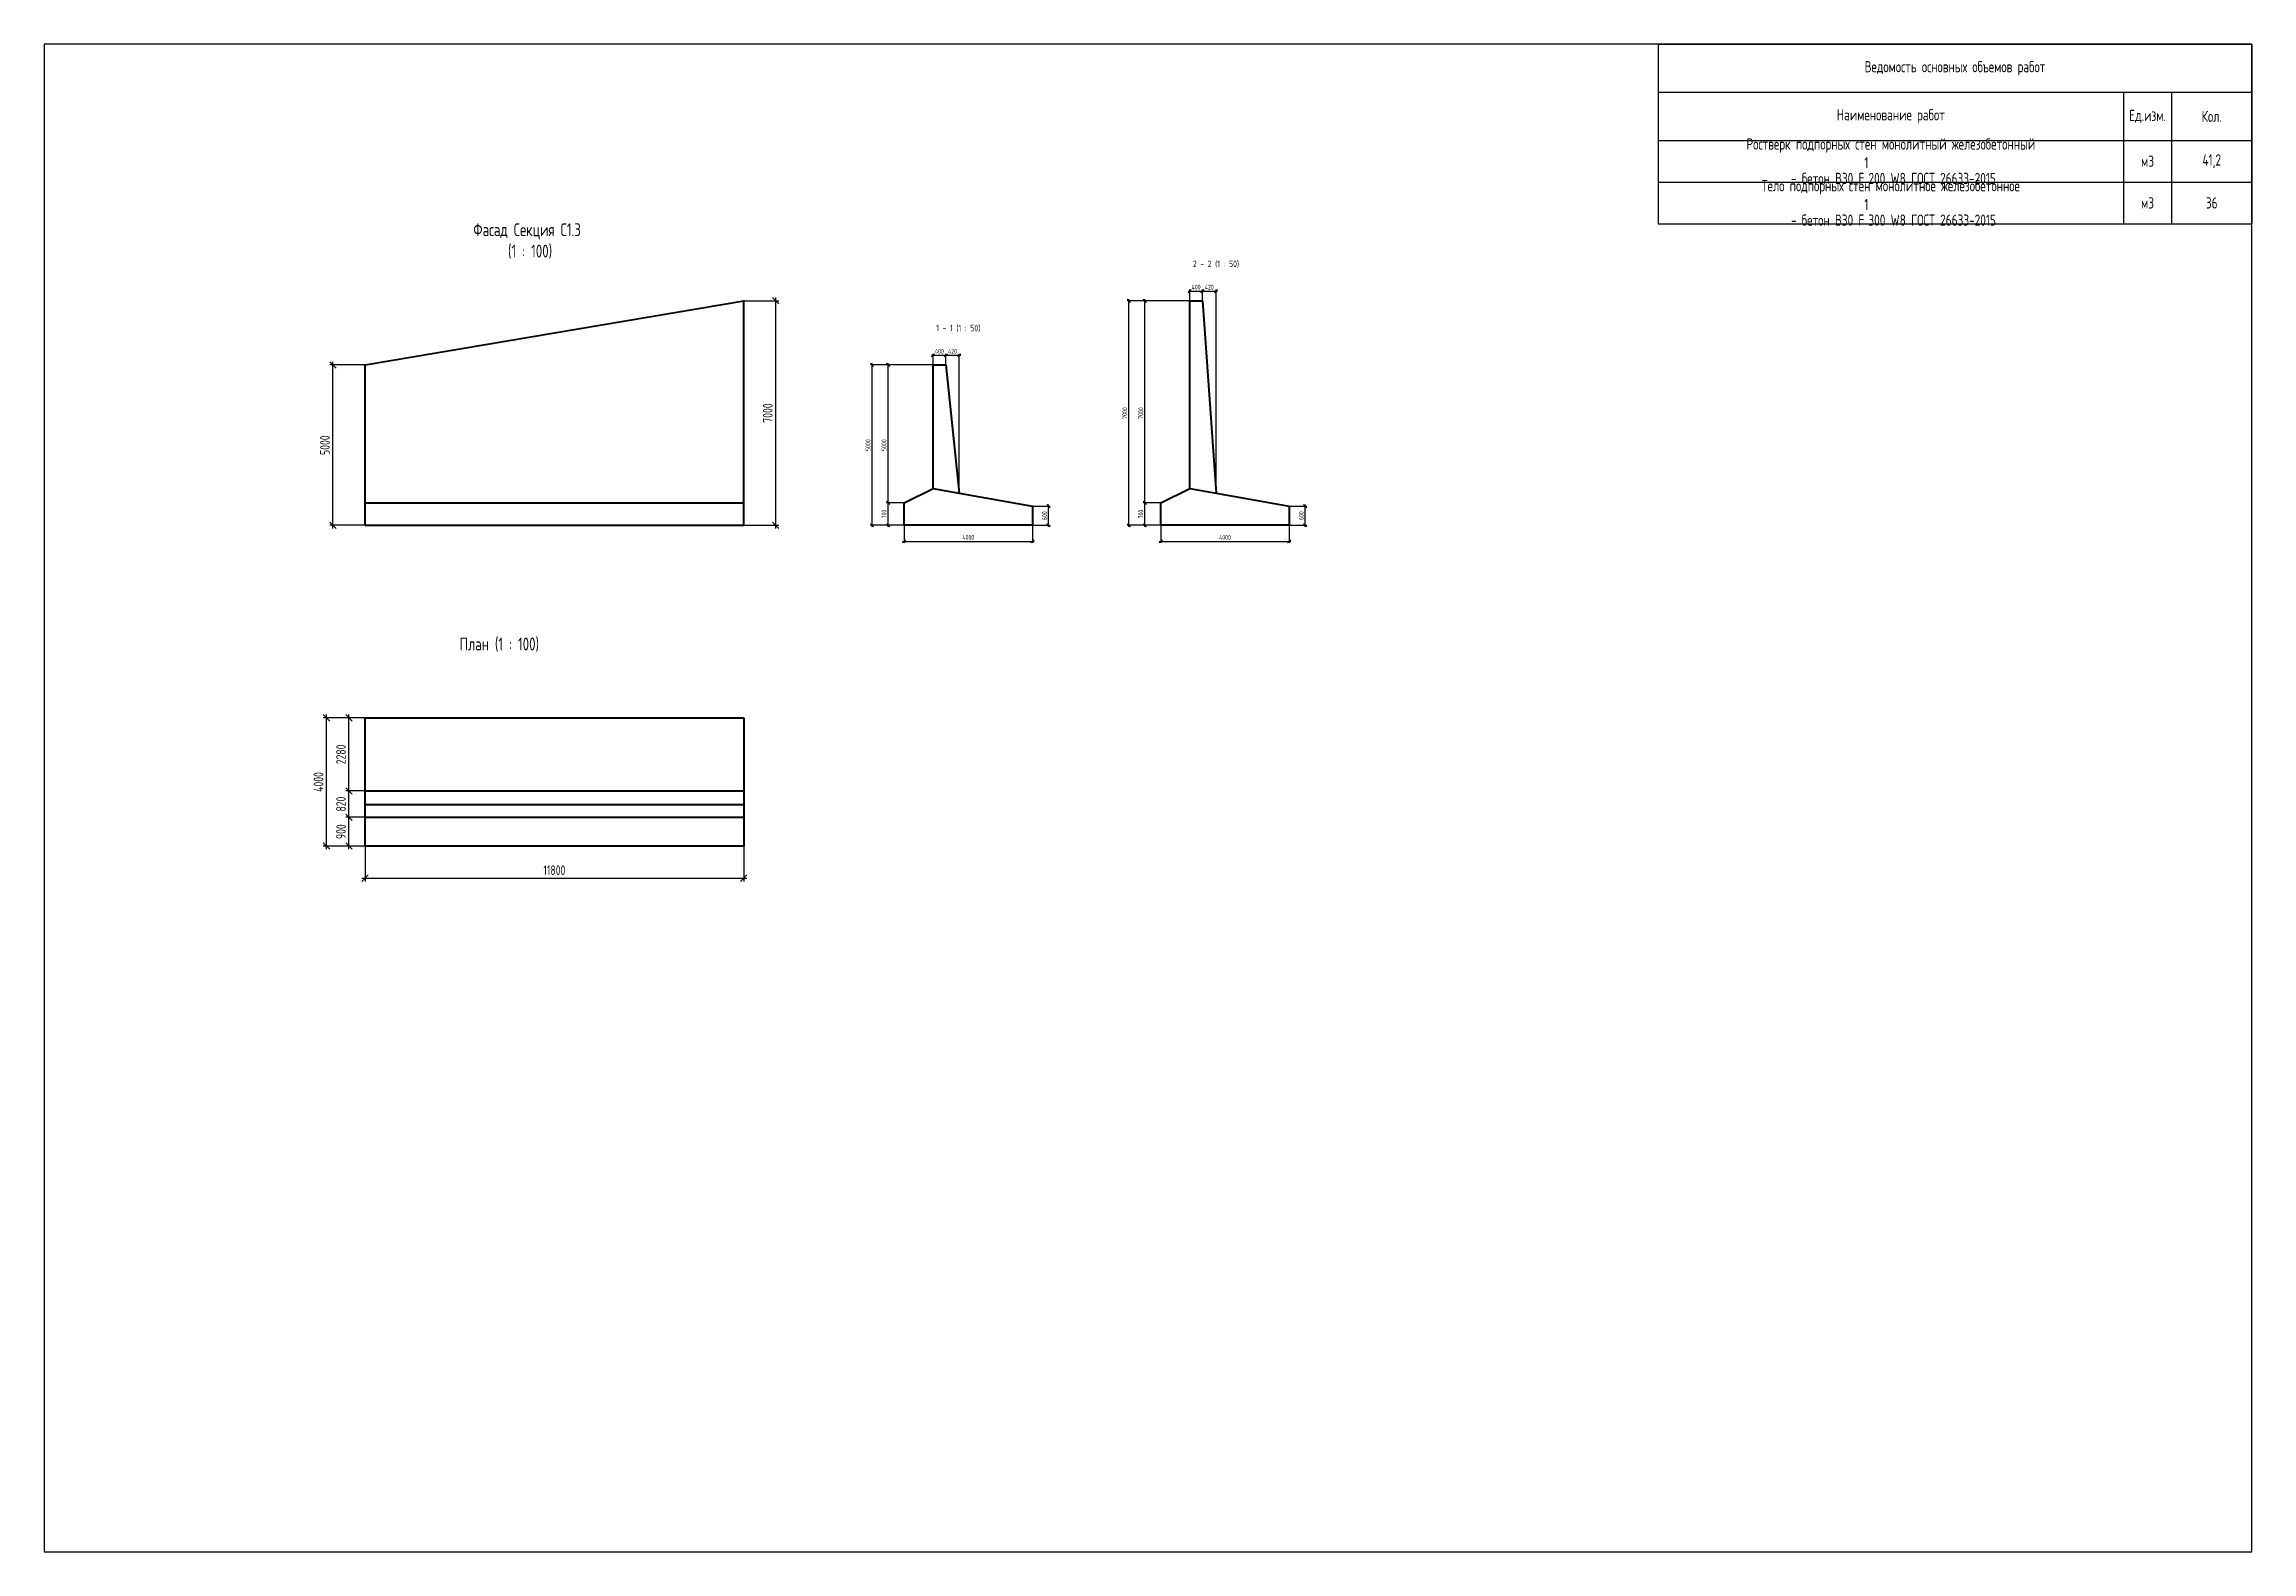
# Model space of a CAD drawing. Header units: millimetres. Extents: x -5073 to 941857, y -2035460 to 62336.
# Drawn here: x 873057 to 941857, y -31800 to 15200 of the extents above; entities that cross this region are included whole.
import ezdxf
from ezdxf.enums import TextEntityAlignment as Align

# ---------------------------------------------------------------- set-up
doc = ezdxf.new("R2010")
doc.units = ezdxf.units.MM
doc.layers.add('Contur', color=40, linetype='Continuous', lineweight=40)
doc.layers.add('Notes', color=1, linetype='Continuous', plot=False)
for name, color, linetype in [('Size', 142, 'Continuous'), ('T_Border', 9, 'Continuous'), ('Text_B', 11, 'Continuous')]:
    doc.layers.add(name, color=color, linetype=linetype)
doc.styles.add('RS 0.7', font='romans.shx', dxfattribs={"width": 0.7})
doc.styles.add('RS0.7', font='romans.shx', dxfattribs={"width": 0.7})
doc.dimstyles.new('LIN100', dxfattribs={"dimscale": 100, "dimtxt": 3, "dimasz": 2, "dimexe": 1, "dimexo": 0, "dimgap": 1, "dimtad": 1, "dimdec": 1, "dimrnd": 1, "dimzin": 9, "dimdsep": 46, "dimtxsty": 'RS0.7', "dimblk1": 'OBLIQUE', "dimblk2": 'OBLIQUE', "dimsah": 1, "dimcen": 2, "dimdle": 1, "dimclrd": 256, "dimclre": 256, "dimclrt": 7, "dimazin": 2, "dimtfac": 2.5, "dimtdec": 1, "dimtmove": 0, "dimatfit": 3, "dimfxl": 1, "dimtolj": 1, "dimtzin": 12, "dimlwd": -1, "dimlwe": -1, "dimarcsym": 0})
doc.dimstyles.new('LIN50', dxfattribs={"dimscale": 50, "dimtxt": 3, "dimasz": 2, "dimexe": 1, "dimexo": 0, "dimgap": 1, "dimtad": 1, "dimdec": 1, "dimrnd": 1, "dimzin": 9, "dimdsep": 46, "dimtxsty": 'RS0.7', "dimblk1": 'OBLIQUE', "dimblk2": 'OBLIQUE', "dimsah": 1, "dimcen": 2, "dimdle": 1, "dimclrd": 256, "dimclre": 256, "dimclrt": 7, "dimazin": 2, "dimtfac": 2.5, "dimtdec": 1, "dimtmove": 0, "dimatfit": 3, "dimfxl": 1, "dimtolj": 1, "dimtzin": 12, "dimlwd": -1, "dimlwe": -1, "dimarcsym": 0})

msp = doc.modelspace()

# ---------------------------------------------------------------- texts
at = {"layer": 'Text_B', "style": 'RS0.7'}
for s, insert, char_height, attachment_point in [('Фасад Секция С1.3^J (1 : 100)', (888106.97, 9061.9), 400, 5), ('2 - 2 (1 : 50)', (908856.97, 8450), 200, 1), ('1 - 1 (1 : 50)', (900856.97, 6450), 200, 1), ('План (1 : 100)', (886006.97, -3300), 400, 1)]:
    msp.add_mtext(s, dxfattribs=dict(at, insert=insert, char_height=char_height, attachment_point=attachment_point))

# ---------------------------------------------------------------- blocks, each defined once
blk = doc.blocks.new('_Oblique')
at = {"color": 0, "lineweight": -2}
blk.add_line((-0.5, -0.5), (0.5, 0.5), dxfattribs=at)
blk = doc.blocks.new('*D543')
at = {"layer": 'Defpoints', "color": 0, "transparency": 16777216}
for p in [(882057, 5200), (883057, 5200), (883057, 200)]:
    blk.add_point(p, dxfattribs=at)
at = {"layer": 'Size', "transparency": 16777216}
for p, q in [((883057, 5200), (881957, 5200)), ((882057, 100), (882057, 5300)), ((883057, 200), (881957, 200))]:
    blk.add_line(p, q, dxfattribs=at)
at = {"layer": 'Size', "transparency": 16777216, "xscale": 200, "yscale": 200, "zscale": 200}
for p, rotation in [((882057, 5200), 90), ((882057, 200), 270)]:
    blk.add_blockref('_Oblique', p, dxfattribs=dict(at, rotation=rotation))
at = {"layer": 'Size', "color": 7, "transparency": 16777216, "insert": (881807, 2700), "char_height": 300, "attachment_point": 5, "rotation": 90, "style": 'RS0.7'}
blk.add_mtext('\\A1;5000', dxfattribs=at)
blk = doc.blocks.new('*D544')
at = {"layer": 'Defpoints', "color": 0, "transparency": 16777216}
for p in [(894857, 7200), (895857, 7200), (894857, 200)]:
    blk.add_point(p, dxfattribs=at)
at = {"layer": 'Size', "transparency": 16777216}
for p, q in [((894857, 7200), (895957, 7200)), ((895857, 100), (895857, 7300)), ((894857, 200), (895957, 200))]:
    blk.add_line(p, q, dxfattribs=at)
at = {"layer": 'Size', "transparency": 16777216, "xscale": 200, "yscale": 200, "zscale": 200}
for p, rotation in [((895857, 7200), 90), ((895857, 200), 270)]:
    blk.add_blockref('_Oblique', p, dxfattribs=dict(at, rotation=rotation))
at = {"layer": 'Size', "color": 7, "transparency": 16777216, "insert": (895607, 3700), "char_height": 300, "attachment_point": 5, "rotation": 90, "style": 'RS0.7'}
blk.add_mtext('\\A1;7000', dxfattribs=at)
blk = doc.blocks.new('*D545')
at = {"layer": 'Defpoints', "color": 0, "transparency": 16777216}
for p in [(883057, -9800), (894857, -9800), (894857, -10800)]:
    blk.add_point(p, dxfattribs=at)
at = {"layer": 'Size', "transparency": 16777216}
for p, q in [((883057, -9800), (883057, -10900)), ((894857, -9800), (894857, -10900)), ((882957, -10800), (894957, -10800))]:
    blk.add_line(p, q, dxfattribs=at)
at = {"layer": 'Size', "transparency": 16777216, "xscale": 200, "yscale": 200, "zscale": 200, "rotation": 180}
blk.add_blockref('_Oblique', (883057, -10800), dxfattribs=at)
at = {"layer": 'Size', "transparency": 16777216, "xscale": 200, "yscale": 200, "zscale": 200}
blk.add_blockref('_Oblique', (894857, -10800), dxfattribs=at)
at = {"layer": 'Size', "color": 7, "transparency": 16777216, "insert": (888957, -10550), "char_height": 300, "attachment_point": 5, "style": 'RS0.7'}
blk.add_mtext('\\A1;11800', dxfattribs=at)
blk = doc.blocks.new('*D546')
at = {"layer": 'Defpoints', "color": 0, "transparency": 16777216}
for p in [(881857, -5800), (883057, -5800), (883057, -9800)]:
    blk.add_point(p, dxfattribs=at)
at = {"layer": 'Size', "transparency": 16777216}
for p, q in [((883057, -5800), (881757, -5800)), ((881857, -9900), (881857, -5700)), ((883057, -9800), (881757, -9800))]:
    blk.add_line(p, q, dxfattribs=at)
at = {"layer": 'Size', "transparency": 16777216, "xscale": 200, "yscale": 200, "zscale": 200}
for p, rotation in [((881857, -5800), 90), ((881857, -9800), 270)]:
    blk.add_blockref('_Oblique', p, dxfattribs=dict(at, rotation=rotation))
at = {"layer": 'Size', "color": 7, "transparency": 16777216, "insert": (881607, -7800), "char_height": 300, "attachment_point": 5, "rotation": 90, "style": 'RS0.7'}
blk.add_mtext('\\A1;4000', dxfattribs=at)
blk = doc.blocks.new('*D547')
at = {"layer": 'Defpoints', "color": 0, "transparency": 16777216}
for p in [(882557, -8900), (883057, -8900), (883057, -9800)]:
    blk.add_point(p, dxfattribs=at)
at = {"layer": 'Size', "transparency": 16777216}
for p, q in [((883057, -8900), (882457, -8900)), ((882557, -9900), (882557, -8800)), ((883057, -9800), (882457, -9800))]:
    blk.add_line(p, q, dxfattribs=at)
at = {"layer": 'Size', "transparency": 16777216, "xscale": 200, "yscale": 200, "zscale": 200}
for p, rotation in [((882557, -8900), 90), ((882557, -9800), 270)]:
    blk.add_blockref('_Oblique', p, dxfattribs=dict(at, rotation=rotation))
at = {"layer": 'Size', "color": 7, "transparency": 16777216, "insert": (882307, -9350), "char_height": 300, "attachment_point": 5, "rotation": 90, "style": 'RS0.7'}
blk.add_mtext('\\A1;900', dxfattribs=at)
blk = doc.blocks.new('*D548')
at = {"layer": 'Defpoints', "color": 0, "transparency": 16777216}
for p in [(882557, -8080), (883057, -8080), (883057, -8900)]:
    blk.add_point(p, dxfattribs=at)
at = {"layer": 'Size', "transparency": 16777216}
for p, q in [((883057, -8080), (882457, -8080)), ((882557, -9000), (882557, -7980)), ((883057, -8900), (882457, -8900))]:
    blk.add_line(p, q, dxfattribs=at)
at = {"layer": 'Size', "transparency": 16777216, "xscale": 200, "yscale": 200, "zscale": 200}
for p, rotation in [((882557, -8080), 90), ((882557, -8900), 270)]:
    blk.add_blockref('_Oblique', p, dxfattribs=dict(at, rotation=rotation))
at = {"layer": 'Size', "color": 7, "transparency": 16777216, "insert": (882307, -8490), "char_height": 300, "attachment_point": 5, "rotation": 90, "style": 'RS0.7'}
blk.add_mtext('\\A1;820', dxfattribs=at)
blk = doc.blocks.new('*D549')
at = {"layer": 'Defpoints', "color": 0, "transparency": 16777216}
for p in [(882557, -5800), (883057, -5800), (883057, -8080)]:
    blk.add_point(p, dxfattribs=at)
at = {"layer": 'Size', "transparency": 16777216}
for p, q in [((883057, -5800), (882457, -5800)), ((882557, -8180), (882557, -5700)), ((883057, -8080), (882457, -8080))]:
    blk.add_line(p, q, dxfattribs=at)
at = {"layer": 'Size', "transparency": 16777216, "xscale": 200, "yscale": 200, "zscale": 200}
for p, rotation in [((882557, -5800), 90), ((882557, -8080), 270)]:
    blk.add_blockref('_Oblique', p, dxfattribs=dict(at, rotation=rotation))
at = {"layer": 'Size', "color": 7, "transparency": 16777216, "insert": (882307, -6940), "char_height": 300, "attachment_point": 5, "rotation": 90, "style": 'RS0.7'}
blk.add_mtext('\\A1;2280', dxfattribs=at)
blk = doc.blocks.new('*D550')
at = {"layer": 'Defpoints', "color": 0, "transparency": 16777216}
for p in [(899357, 5200), (900757, 5200), (899857, 200)]:
    blk.add_point(p, dxfattribs=at)
at = {"layer": 'Size', "transparency": 16777216}
for p, q in [((900757, 5200), (899307, 5200)), ((899357, 150), (899357, 5250)), ((899857, 200), (899307, 200))]:
    blk.add_line(p, q, dxfattribs=at)
at = {"layer": 'Size', "transparency": 16777216, "xscale": 100, "yscale": 100, "zscale": 100}
for p, rotation in [((899357, 5200), 90), ((899357, 200), 270)]:
    blk.add_blockref('_Oblique', p, dxfattribs=dict(at, rotation=rotation))
at = {"layer": 'Size', "color": 7, "transparency": 16777216, "insert": (899232, 2700), "char_height": 150, "attachment_point": 5, "rotation": 90, "style": 'RS0.7'}
blk.add_mtext('\\A1;5000', dxfattribs=at)
blk = doc.blocks.new('*D551')
at = {"layer": 'Defpoints', "color": 0, "transparency": 16777216}
for p in [(899857, 200), (903857, 200), (903857, -300)]:
    blk.add_point(p, dxfattribs=at)
at = {"layer": 'Size', "transparency": 16777216}
for p, q in [((899857, 200), (899857, -350)), ((903857, 200), (903857, -350)), ((899807, -300), (903907, -300))]:
    blk.add_line(p, q, dxfattribs=at)
at = {"layer": 'Size', "transparency": 16777216, "xscale": 100, "yscale": 100, "zscale": 100, "rotation": 180}
blk.add_blockref('_Oblique', (899857, -300), dxfattribs=at)
at = {"layer": 'Size', "transparency": 16777216, "xscale": 100, "yscale": 100, "zscale": 100}
blk.add_blockref('_Oblique', (903857, -300), dxfattribs=at)
at = {"layer": 'Size', "color": 7, "transparency": 16777216, "insert": (901857, -175), "char_height": 150, "attachment_point": 5, "style": 'RS0.7'}
blk.add_mtext('\\A1;4000', dxfattribs=at)
blk = doc.blocks.new('*D552')
at = {"layer": 'Defpoints', "color": 0, "transparency": 16777216}
for p in [(907357, 7200), (908757, 7200), (907857, 200)]:
    blk.add_point(p, dxfattribs=at)
at = {"layer": 'Size', "transparency": 16777216}
for p, q in [((908757, 7200), (907307, 7200)), ((907357, 150), (907357, 7250)), ((907857, 200), (907307, 200))]:
    blk.add_line(p, q, dxfattribs=at)
at = {"layer": 'Size', "transparency": 16777216, "xscale": 100, "yscale": 100, "zscale": 100}
for p, rotation in [((907357, 7200), 90), ((907357, 200), 270)]:
    blk.add_blockref('_Oblique', p, dxfattribs=dict(at, rotation=rotation))
at = {"layer": 'Size', "color": 7, "transparency": 16777216, "insert": (907232, 3700), "char_height": 150, "attachment_point": 5, "rotation": 90, "style": 'RS0.7'}
blk.add_mtext('\\A1;7000', dxfattribs=at)
blk = doc.blocks.new('*D553')
at = {"layer": 'Defpoints', "color": 0, "transparency": 16777216}
for p in [(898857, 5200), (900757, 5200), (899857, 200)]:
    blk.add_point(p, dxfattribs=at)
at = {"layer": 'Size', "transparency": 16777216}
for p, q in [((900757, 5200), (898807, 5200)), ((898857, 150), (898857, 5250)), ((899857, 200), (898807, 200))]:
    blk.add_line(p, q, dxfattribs=at)
at = {"layer": 'Size', "transparency": 16777216, "xscale": 100, "yscale": 100, "zscale": 100}
for p, rotation in [((898857, 5200), 90), ((898857, 200), 270)]:
    blk.add_blockref('_Oblique', p, dxfattribs=dict(at, rotation=rotation))
at = {"layer": 'Size', "color": 7, "transparency": 16777216, "insert": (898732, 2700), "char_height": 150, "attachment_point": 5, "rotation": 90, "style": 'RS0.7'}
blk.add_mtext('\\A1;5000', dxfattribs=at)
blk = doc.blocks.new('*D554')
at = {"layer": 'Defpoints', "color": 0, "transparency": 16777216}
for p in [(899357, 900), (899857, 900), (899857, 200)]:
    blk.add_point(p, dxfattribs=at)
at = {"layer": 'Size', "transparency": 16777216}
for p, q in [((899857, 900), (899307, 900)), ((899357, 150), (899357, 950)), ((899857, 200), (899307, 200))]:
    blk.add_line(p, q, dxfattribs=at)
at = {"layer": 'Size', "transparency": 16777216, "xscale": 100, "yscale": 100, "zscale": 100}
for p, rotation in [((899357, 900), 90), ((899357, 200), 270)]:
    blk.add_blockref('_Oblique', p, dxfattribs=dict(at, rotation=rotation))
at = {"layer": 'Size', "color": 7, "transparency": 16777216, "insert": (899232, 550), "char_height": 150, "attachment_point": 5, "rotation": 90, "style": 'RS0.7'}
blk.add_mtext('\\A1;700', dxfattribs=at)
blk = doc.blocks.new('*D555')
at = {"layer": 'Defpoints', "color": 0, "transparency": 16777216}
for p in [(900757, 5200), (901157, 5500), (901157, 5200)]:
    blk.add_point(p, dxfattribs=at)
at = {"layer": 'Size', "transparency": 16777216}
for p, q in [((900757, 5200), (900757, 5550)), ((901157, 5200), (901157, 5550)), ((900707, 5500), (901207, 5500))]:
    blk.add_line(p, q, dxfattribs=at)
at = {"layer": 'Size', "transparency": 16777216, "xscale": 100, "yscale": 100, "zscale": 100, "rotation": 180}
blk.add_blockref('_Oblique', (900757, 5500), dxfattribs=at)
at = {"layer": 'Size', "transparency": 16777216, "xscale": 100, "yscale": 100, "zscale": 100}
blk.add_blockref('_Oblique', (901157, 5500), dxfattribs=at)
at = {"layer": 'Size', "color": 7, "transparency": 16777216, "insert": (900957, 5625), "char_height": 150, "attachment_point": 5, "style": 'RS0.7'}
blk.add_mtext('\\A1;400', dxfattribs=at)
blk = doc.blocks.new('*D556')
at = {"layer": 'Defpoints', "color": 0, "transparency": 16777216}
for p in [(901157, 5200), (901577, 5500), (901577, 1200)]:
    blk.add_point(p, dxfattribs=at)
at = {"layer": 'Size', "transparency": 16777216}
for p, q in [((901157, 5200), (901157, 5550)), ((901577, 1200), (901577, 5550)), ((901107, 5500), (901627, 5500))]:
    blk.add_line(p, q, dxfattribs=at)
at = {"layer": 'Size', "transparency": 16777216, "xscale": 100, "yscale": 100, "zscale": 100, "rotation": 180}
blk.add_blockref('_Oblique', (901157, 5500), dxfattribs=at)
at = {"layer": 'Size', "transparency": 16777216, "xscale": 100, "yscale": 100, "zscale": 100}
blk.add_blockref('_Oblique', (901577, 5500), dxfattribs=at)
at = {"layer": 'Size', "color": 7, "transparency": 16777216, "insert": (901367, 5625), "char_height": 150, "attachment_point": 5, "style": 'RS0.7'}
blk.add_mtext('\\A1;420', dxfattribs=at)
blk = doc.blocks.new('*D557')
at = {"layer": 'Defpoints', "color": 0, "transparency": 16777216}
for p in [(903857, 800), (904357, 800), (903857, 200)]:
    blk.add_point(p, dxfattribs=at)
at = {"layer": 'Size', "transparency": 16777216}
for p, q in [((903857, 800), (904407, 800)), ((904357, 150), (904357, 850)), ((903857, 200), (904407, 200))]:
    blk.add_line(p, q, dxfattribs=at)
at = {"layer": 'Size', "transparency": 16777216, "xscale": 100, "yscale": 100, "zscale": 100}
for p, rotation in [((904357, 800), 90), ((904357, 200), 270)]:
    blk.add_blockref('_Oblique', p, dxfattribs=dict(at, rotation=rotation))
at = {"layer": 'Size', "color": 7, "transparency": 16777216, "insert": (904232, 500), "char_height": 150, "attachment_point": 5, "rotation": 90, "style": 'RS0.7'}
blk.add_mtext('\\A1;600', dxfattribs=at)
blk = doc.blocks.new('*D558')
at = {"layer": 'Defpoints', "color": 0, "transparency": 16777216}
for p in [(906857, 7200), (908757, 7200), (907857, 200)]:
    blk.add_point(p, dxfattribs=at)
at = {"layer": 'Size', "transparency": 16777216}
for p, q in [((908757, 7200), (906807, 7200)), ((906857, 150), (906857, 7250)), ((907857, 200), (906807, 200))]:
    blk.add_line(p, q, dxfattribs=at)
at = {"layer": 'Size', "transparency": 16777216, "xscale": 100, "yscale": 100, "zscale": 100}
for p, rotation in [((906857, 7200), 90), ((906857, 200), 270)]:
    blk.add_blockref('_Oblique', p, dxfattribs=dict(at, rotation=rotation))
at = {"layer": 'Size', "color": 7, "transparency": 16777216, "insert": (906732, 3700), "char_height": 150, "attachment_point": 5, "rotation": 90, "style": 'RS0.7'}
blk.add_mtext('\\A1;7000', dxfattribs=at)
blk = doc.blocks.new('*D559')
at = {"layer": 'Defpoints', "color": 0, "transparency": 16777216}
for p in [(907357, 900), (907857, 900), (907857, 200)]:
    blk.add_point(p, dxfattribs=at)
at = {"layer": 'Size', "transparency": 16777216}
for p, q in [((907857, 900), (907307, 900)), ((907357, 150), (907357, 950)), ((907857, 200), (907307, 200))]:
    blk.add_line(p, q, dxfattribs=at)
at = {"layer": 'Size', "transparency": 16777216, "xscale": 100, "yscale": 100, "zscale": 100}
for p, rotation in [((907357, 900), 90), ((907357, 200), 270)]:
    blk.add_blockref('_Oblique', p, dxfattribs=dict(at, rotation=rotation))
at = {"layer": 'Size', "color": 7, "transparency": 16777216, "insert": (907232, 550), "char_height": 150, "attachment_point": 5, "rotation": 90, "style": 'RS0.7'}
blk.add_mtext('\\A1;700', dxfattribs=at)
blk = doc.blocks.new('*D560')
at = {"layer": 'Defpoints', "color": 0, "transparency": 16777216}
for p in [(907857, 200), (911857, 200), (911857, -300)]:
    blk.add_point(p, dxfattribs=at)
at = {"layer": 'Size', "transparency": 16777216}
for p, q in [((907857, 200), (907857, -350)), ((911857, 200), (911857, -350)), ((907807, -300), (911907, -300))]:
    blk.add_line(p, q, dxfattribs=at)
at = {"layer": 'Size', "transparency": 16777216, "xscale": 100, "yscale": 100, "zscale": 100, "rotation": 180}
blk.add_blockref('_Oblique', (907857, -300), dxfattribs=at)
at = {"layer": 'Size', "transparency": 16777216, "xscale": 100, "yscale": 100, "zscale": 100}
blk.add_blockref('_Oblique', (911857, -300), dxfattribs=at)
at = {"layer": 'Size', "color": 7, "transparency": 16777216, "insert": (909857, -175), "char_height": 150, "attachment_point": 5, "style": 'RS0.7'}
blk.add_mtext('\\A1;4000', dxfattribs=at)
blk = doc.blocks.new('*D561')
at = {"layer": 'Defpoints', "color": 0, "transparency": 16777216}
for p in [(908757, 7200), (909157, 7500), (909157, 7200)]:
    blk.add_point(p, dxfattribs=at)
at = {"layer": 'Size', "transparency": 16777216}
for p, q in [((908707, 7500), (909207, 7500)), ((908757, 7200), (908757, 7550)), ((909157, 7200), (909157, 7550))]:
    blk.add_line(p, q, dxfattribs=at)
at = {"layer": 'Size', "transparency": 16777216, "xscale": 100, "yscale": 100, "zscale": 100, "rotation": 180}
blk.add_blockref('_Oblique', (908757, 7500), dxfattribs=at)
at = {"layer": 'Size', "transparency": 16777216, "xscale": 100, "yscale": 100, "zscale": 100}
blk.add_blockref('_Oblique', (909157, 7500), dxfattribs=at)
at = {"layer": 'Size', "color": 7, "transparency": 16777216, "insert": (908957, 7625), "char_height": 150, "attachment_point": 5, "style": 'RS0.7'}
blk.add_mtext('\\A1;400', dxfattribs=at)
blk = doc.blocks.new('*D562')
at = {"layer": 'Defpoints', "color": 0, "transparency": 16777216}
for p in [(909157, 7200), (909577, 7500), (909577, 1200)]:
    blk.add_point(p, dxfattribs=at)
at = {"layer": 'Size', "transparency": 16777216}
for p, q in [((909107, 7500), (909627, 7500)), ((909157, 7200), (909157, 7550)), ((909577, 1200), (909577, 7550))]:
    blk.add_line(p, q, dxfattribs=at)
at = {"layer": 'Size', "transparency": 16777216, "xscale": 100, "yscale": 100, "zscale": 100, "rotation": 180}
blk.add_blockref('_Oblique', (909157, 7500), dxfattribs=at)
at = {"layer": 'Size', "transparency": 16777216, "xscale": 100, "yscale": 100, "zscale": 100}
blk.add_blockref('_Oblique', (909577, 7500), dxfattribs=at)
at = {"layer": 'Size', "color": 7, "transparency": 16777216, "insert": (909367, 7625), "char_height": 150, "attachment_point": 5, "style": 'RS0.7'}
blk.add_mtext('\\A1;420', dxfattribs=at)
blk = doc.blocks.new('*D563')
at = {"layer": 'Defpoints', "color": 0, "transparency": 16777216}
for p in [(911857, 800), (912357, 800), (911857, 200)]:
    blk.add_point(p, dxfattribs=at)
at = {"layer": 'Size', "transparency": 16777216}
for p, q in [((911857, 800), (912407, 800)), ((912357, 150), (912357, 850)), ((911857, 200), (912407, 200))]:
    blk.add_line(p, q, dxfattribs=at)
at = {"layer": 'Size', "transparency": 16777216, "xscale": 100, "yscale": 100, "zscale": 100}
for p, rotation in [((912357, 800), 90), ((912357, 200), 270)]:
    blk.add_blockref('_Oblique', p, dxfattribs=dict(at, rotation=rotation))
at = {"layer": 'Size', "color": 7, "transparency": 16777216, "insert": (912232, 500), "char_height": 150, "attachment_point": 5, "rotation": 90, "style": 'RS0.7'}
blk.add_mtext('\\A1;600', dxfattribs=at)
blk = doc.blocks.new('Otmetka')
at = {"lineweight": 25}
for p, q in [((0, 0), (-10, 0)), ((0, 5), (0, 0)), ((15, 5), (0, 5)), ((0, 0), (5, 0))]:
    blk.add_line(p, q, dxfattribs=at)
blk.add_lwpolyline([(-3, 3), (0, 0), (3, 3)], dxfattribs=at)
at = {"color": 7, "style": 'RS 0.7', "width": 0.7}
blk.add_attdef('+ОТМЕТКА', (2, 7), '', height=3, dxfattribs=at)
at = {"color": 7, "style": 'RS 0.7', "width": 0.7, "flags": 8}
blk.add_attdef('ПРИМЕЧАНИЕ', text='', height=3, dxfattribs=at).set_placement((2, 4), align=Align.TOP_LEFT)
blk = doc.blocks.new('*T564')
at = {"layer": 'T_Border', "color": 0, "linetype": 'ByBlock', "lineweight": -2, "transparency": 16777216}
for p, q in [((0, 0), (18500, 0)), ((0, 0), (0, -5600)), ((18500, 0), (18500, -5600)), ((0, -1500), (18500, -1500)), ((14500, -1500), (14500, -5600)), ((16000, -1500), (16000, -5600)), ((0, -3000), (18500, -3000)), ((0, -4300), (18500, -4300)), ((0, -5600), (18500, -5600))]:
    blk.add_line(p, q, dxfattribs=at)
at = {"layer": 'T_Border', "color": 0, "transparency": 16777216, "char_height": 350, "attachment_point": 5, "style": 'RS0.7'}
for s, insert, width in [('Ведомость основных объемов работ', (9250, -750), 18497), ('Наименование работ', (7250, -2250), 14497), ('Ед.изм.', (15250, -2250), 1497), ('Кол.', (17250, -2250), 2497), ('Ростверк подпорных стен монолитный железобетонный ^J - бетон В30 F{\\S1^ ;}200 W8 ГОСТ 26633-2015', (7250, -3650), 14497), ('41,2', (17250, -3650), 2497), ('м3', (15250, -3650), 1497), ('Тело подпорных стен монолитное железобетонное ^J - бетон В30 F{\\S1^ ;}300 W8 ГОСТ 26633-2015', (7250, -4950), 14497), ('м3', (15250, -4950), 1497), ('36', (17250, -4950), 2497)]:
    blk.add_mtext(s, dxfattribs=dict(at, insert=insert, width=width))

# ---------------------------------------------------------------- dimensions: what is measured, and where the dimension line sits
at = {"layer": 'Size'}
for base, p1, p2, angle, dimstyle, picture, middle in [((909156.97, 7500), (908756.97, 7200), (909156.97, 7200), 180, 'LIN50', '*D561', (908956.97, 7625)), ((909576.97, 7500), (909156.97, 7200), (909576.97, 1200), 180, 'LIN50', '*D562', (909366.97, 7625)), ((895856.97, 7200), (894856.97, 200), (894856.97, 7200), 270, 'LIN100', '*D544', (895606.97, 3700)), ((906856.97, 7200), (907856.97, 200), (908756.97, 7200), 90, 'LIN50', '*D558', (906731.97, 3700)), ((907356.97, 7200), (907856.97, 200), (908756.97, 7200), 90, 'LIN50', '*D552', (907231.97, 3700)), ((901156.97, 5500), (900756.97, 5200), (901156.97, 5200), 180, 'LIN50', '*D555', (900956.97, 5625)), ((901576.97, 5500), (901156.97, 5200), (901576.97, 1200), 180, 'LIN50', '*D556', (901366.97, 5625)), ((882056.97, 5200), (883056.97, 200), (883056.97, 5200), 90, 'LIN100', '*D543', (881806.97, 2700)), ((898856.97, 5200), (899856.97, 200), (900756.97, 5200), 90, 'LIN50', '*D553', (898731.97, 2700)), ((899356.97, 5200), (899856.97, 200), (900756.97, 5200), 90, 'LIN50', '*D550', (899231.97, 2700)), ((899356.97, 900), (899856.97, 200), (899856.97, 900), 90, 'LIN50', '*D554', (899231.97, 550)), ((904356.97, 800), (903856.97, 200), (903856.97, 800), 270, 'LIN50', '*D557', (904231.97, 500)), ((907356.97, 900), (907856.97, 200), (907856.97, 900), 90, 'LIN50', '*D559', (907231.97, 550)), ((912356.97, 800), (911856.97, 200), (911856.97, 800), 270, 'LIN50', '*D563', (912231.97, 500)), ((881856.97, -5800), (883056.97, -9800), (883056.97, -5800), 90, 'LIN100', '*D546', (881606.97, -7800)), ((882556.97, -5800), (883056.97, -8080), (883056.97, -5800), 90, 'LIN100', '*D549', (882306.97, -6940)), ((882556.97, -8080), (883056.97, -8900), (883056.97, -8080), 90, 'LIN100', '*D548', (882306.97, -8490)), ((882556.97, -8900), (883056.97, -9800), (883056.97, -8900), 90, 'LIN100', '*D547', (882306.97, -9350))]:
    dim = msp.add_linear_dim(base=base, p1=p1, p2=p2, angle=angle, dimstyle=dimstyle, dxfattribs=at)
    dim.commit()
    dim.dimension.update_dxf_attribs({"geometry": picture, "text_midpoint": middle})
for base, p1, p2, dimstyle, picture, middle in [((903856.97, -300), (899856.97, 200), (903856.97, 200), 'LIN50', '*D551', (901856.97, -175)), ((911856.97, -300), (907856.97, 200), (911856.97, 200), 'LIN50', '*D560', (909856.97, -175)), ((894856.97, -10800), (883056.97, -9800), (894856.97, -9800), 'LIN100', '*D545', (888956.97, -10550))]:
    dim = msp.add_linear_dim(base=base, p1=p1, p2=p2, dimstyle=dimstyle, dxfattribs=at)
    dim.commit()
    dim.dimension.update_dxf_attribs({"geometry": picture, "text_midpoint": middle})

# ---------------------------------------------------------------- linework, layer by layer
at = {"layer": 'Contur'}
for p, q in [((883056.97, 5200), (894856.97, 7200)), ((894856.97, 200), (894856.97, 7200)), ((908756.97, 1345), (908756.97, 7200)), ((908756.97, 7200), (909156.97, 7200)), ((909156.97, 7200), (909576.97, 1200)), ((883056.97, 200), (883056.97, 5200)), ((900756.97, 1345), (900756.97, 5200)), ((900756.97, 5200), (901156.97, 5200)), ((901156.97, 5200), (901576.97, 1200)), ((883056.97, 900), (894856.97, 900)), ((899856.97, 900), (900756.97, 1345)), ((899856.97, 200), (899856.97, 900)), ((900756.97, 1345), (901576.97, 1200)), ((901576.97, 1200), (903856.97, 800)), ((903856.97, 800), (903856.97, 200)), ((907856.97, 900), (908756.97, 1345)), ((907856.97, 200), (907856.97, 900)), ((908756.97, 1345), (909576.97, 1200)), ((909576.97, 1200), (911856.97, 800)), ((911856.97, 800), (911856.97, 200)), ((883056.97, 200), (894856.97, 200)), ((903856.97, 200), (899856.97, 200)), ((911856.97, 200), (907856.97, 200)), ((883056.97, -9800), (883056.97, -5800)), ((883056.97, -5800), (894856.97, -5800)), ((894856.97, -5800), (894856.97, -9800)), ((883056.97, -8080), (894856.97, -8080)), ((883056.97, -8500), (894856.97, -8500)), ((883056.97, -8900), (894856.97, -8900)), ((894856.97, -9800), (883056.97, -9800))]:
    msp.add_line(p, q, dxfattribs=at)
at = {"layer": 'Notes'}
for p, q in [((941856.97, 15200), (873056.97, 15200)), ((873056.97, 15200), (873056.97, -31800)), ((941856.97, -31800), (941856.97, 15200)), ((873056.97, -31800), (941856.97, -31800))]:
    msp.add_line(p, q, dxfattribs=at)

# ---------------------------------------------------------------- block references
msp.add_blockref('*T564', (923356.97, 15200))
at = {"layer": 'Size'}
for p, values in [((894856.97, 7200), {'+ОТМЕТКА': '7.200'}), ((883056.97, 5200), {'+ОТМЕТКА': '5.200'}), ((888956.97, 200), {'+ОТМЕТКА': '0.200'})]:
    msp.add_blockref('Otmetka', p, dxfattribs=at).add_auto_attribs(values)

msp.set_redraw_order([(e.dxf.handle, doc.entitydb.next_handle()) for e in msp.query("TEXT MTEXT ATTDEF DIMENSION ARC_DIMENSION")])  # texts and dimensions are drawn at this point

doc.saveas('drawing.dxf')
